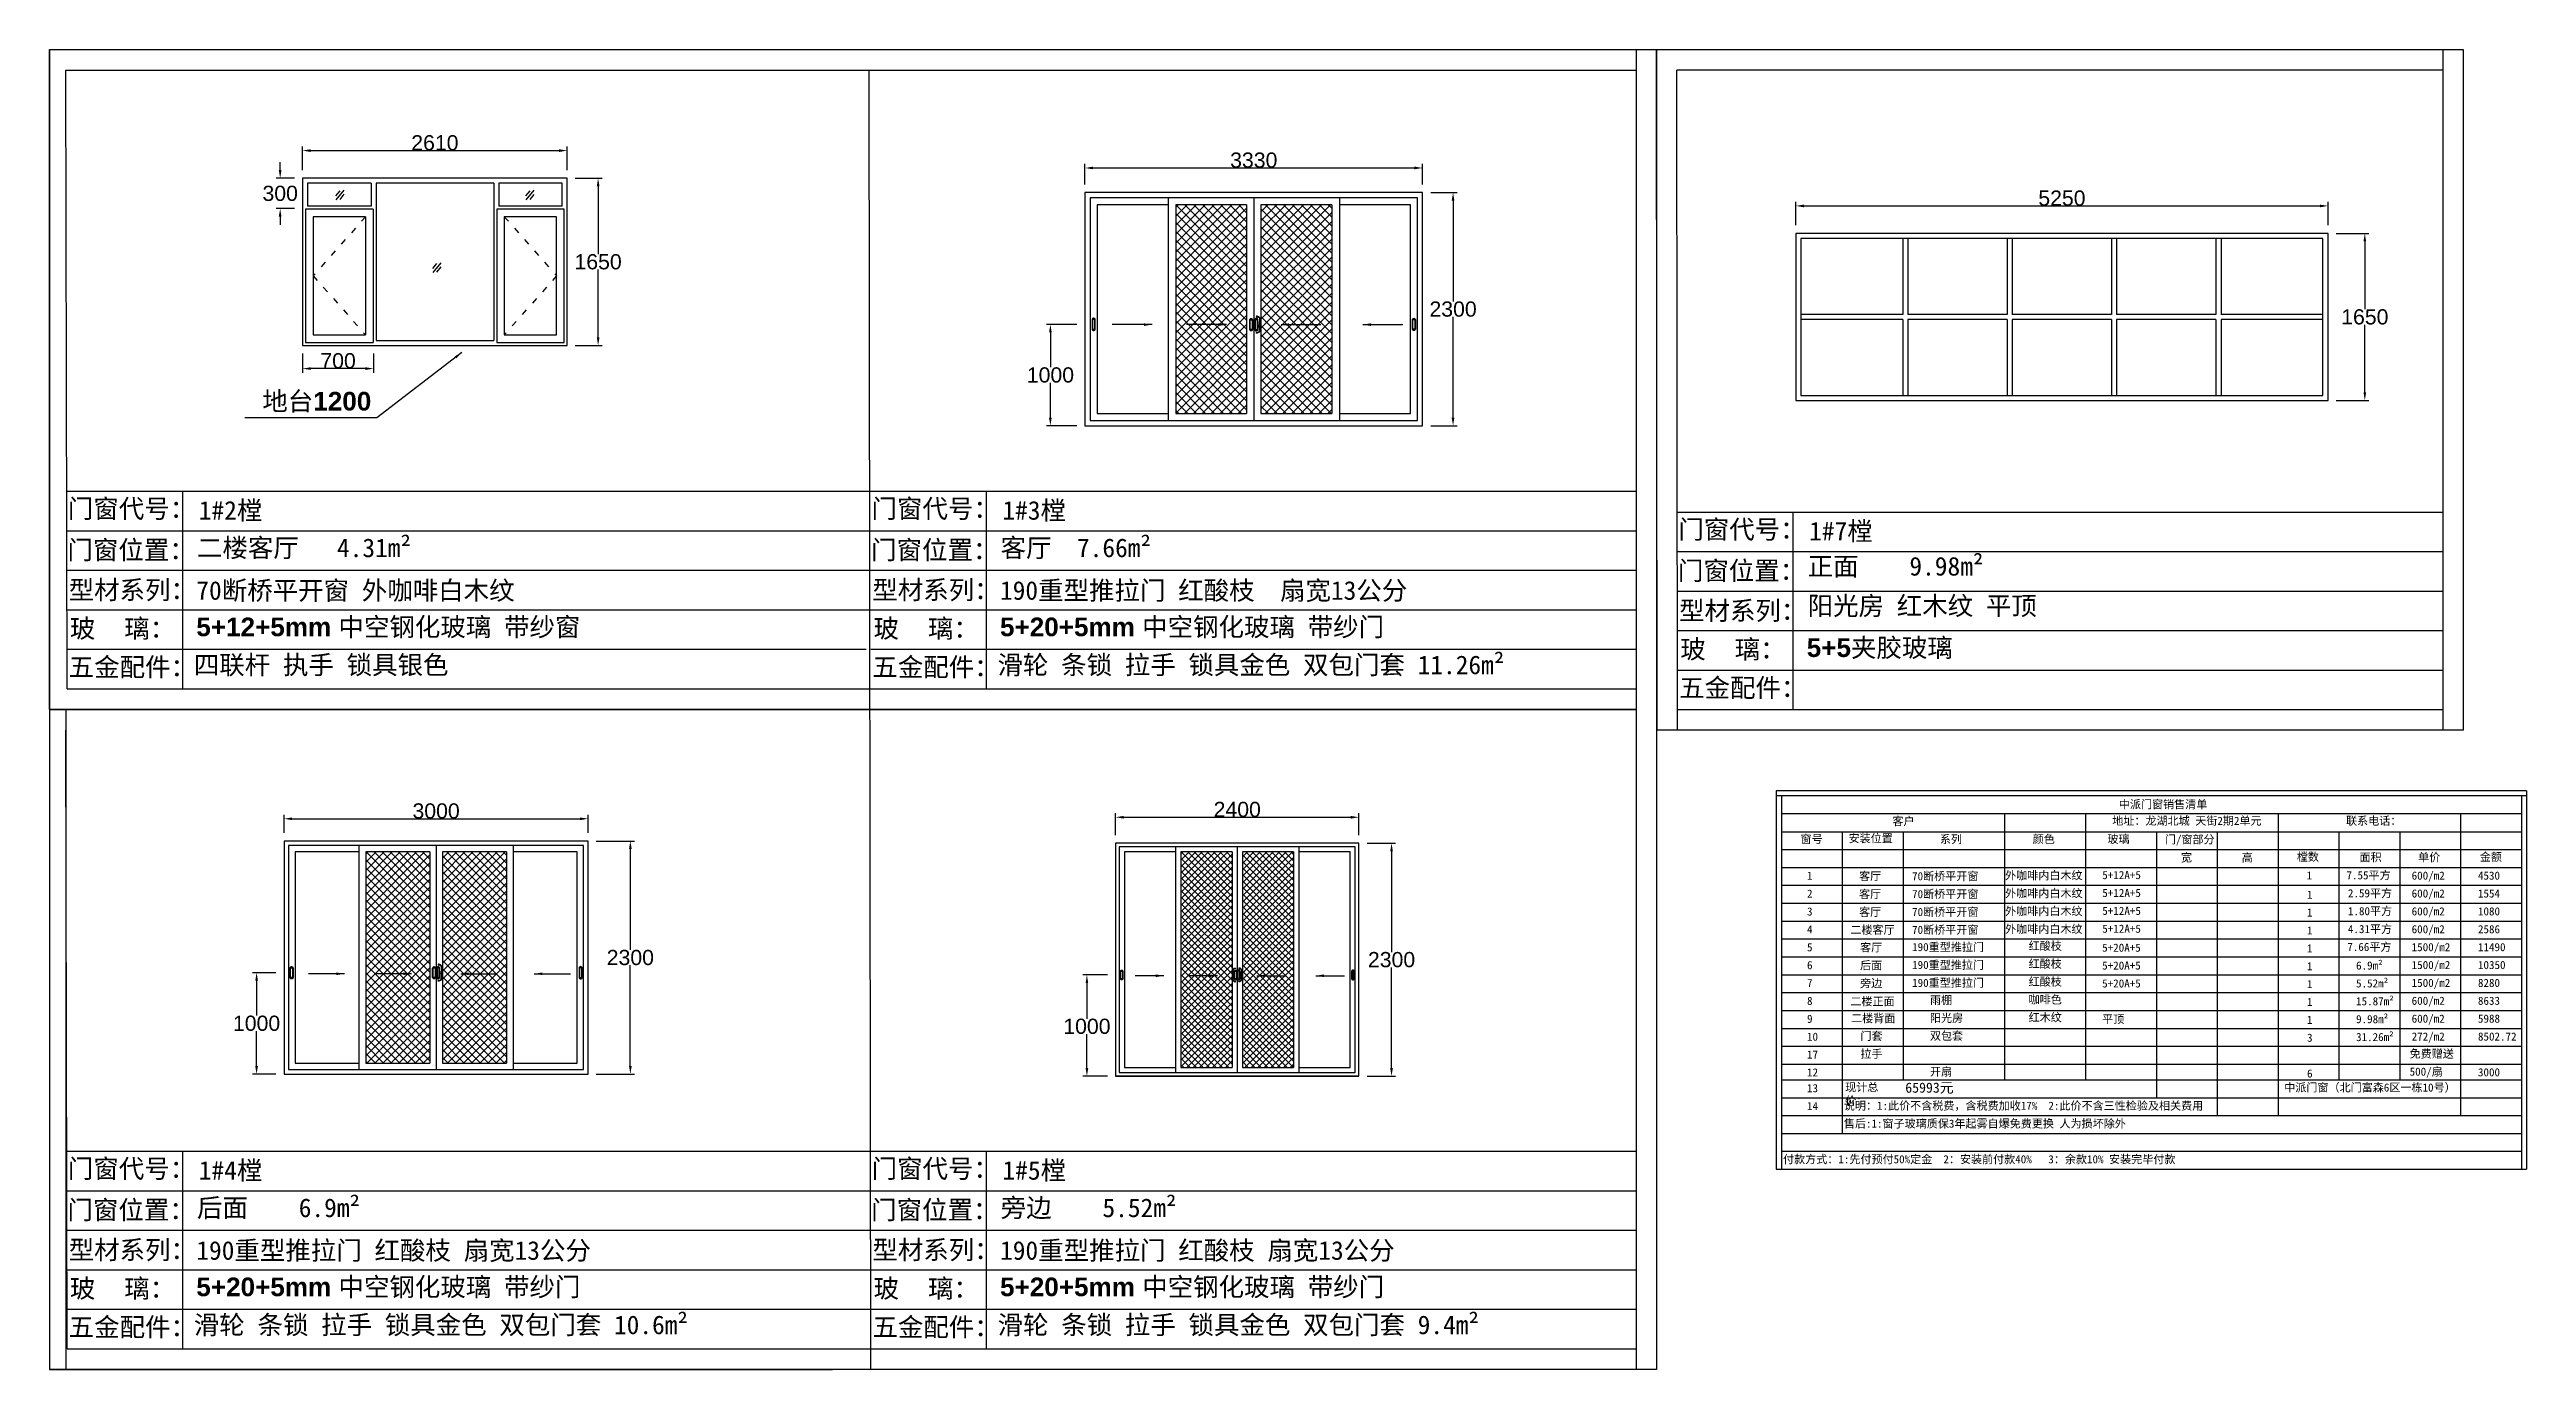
# Model space of a CAD drawing. Header units: inches. Extents: x -138455 to 599497, y -747149 to 13167.
# Drawn here: x 217122 to 241556, y -127110 to -114084 of the extents above; entities that cross this region are included whole.
import ezdxf

# ---------------------------------------------------------------- set-up
doc = ezdxf.new("R2010")
doc.units = ezdxf.units.IN
doc.header["$MEASUREMENT"] = 0
doc.header["$PDMODE"] = 35
doc.header["$PDSIZE"] = -3
doc.linetypes.add('ACAD_ISO03W100', pattern=[30, 12, -18])
doc.layers.add('0 @ 1', color=7, linetype='Continuous')
doc.styles.add('Annotative', font='arialbd.ttf')
doc.styles.get("Standard").update_dxf_attribs({"font": 'arial.ttf'})
doc.dimstyles.get("Standard").update_dxf_attribs({"dimtxt": 80, "dimasz": 70, "dimexe": 40, "dimexo": 80, "dimgap": 0, "dimtad": 1, "dimtih": 1, "dimtoh": 1, "dimdec": 0, "dimzin": 0, "dimdsep": 46, "dimtxsty": 'Standard', "dimcen": 0.09, "dimadec": 0, "dimazin": 0, "dimtfac": 1, "dimtdec": 0, "dimtofl": 0, "dimtmove": 0, "dimatfit": 3, "dimfxl": 0, "dimtolj": 1, "dimtzin": 0, "dimarcsym": 0})

msp = doc.modelspace()

# ---------------------------------------------------------------- texts
at = {"layer": '0 @ 1', "style": 'Annotative'}
for s, p in [('地台1200', (219220.8, -117646.5)), ('门窗代号：', (217302.6, -118706.3)), ('门窗代号：', (225230.3, -118706.3)), ('门窗代号：', (233188.5, -118911)), ('门窗位置：', (217298.6, -119114)), ('门窗位置：', (225226.3, -119114)), ('门窗位置：', (233184.6, -119318.6)), ('型材系列：', (217310.2, -119508.2)), ('型材系列：', (225237.9, -119508.2)), ('玻    璃：', (217322.1, -119888.8)), ('玻    璃：', (225249.8, -119888.8)), ('型材系列：', (233196.1, -119712.9)), ('玻    璃：', (233208.1, -120093.5)), ('五金配件：', (217310.5, -120269.8)), ('五金配件：', (225238.3, -120269.8)), ('五金配件：', (233196.5, -120474.5)), ('门窗代号：', (217302.6, -125219.3)), ('门窗代号：', (225231, -125219.3)), ('门窗位置：', (217298.6, -125627)), ('门窗位置：', (225227, -125627)), ('型材系列：', (217310.2, -126021.2)), ('型材系列：', (225238.6, -126021.2)), ('玻    璃：', (217322.1, -126401.8)), ('玻    璃：', (225250.5, -126401.8)), ('五金配件：', (217310.5, -126782.8)), ('五金配件：', (225239, -126782.8))]:
    msp.add_text(s, height=184.21, dxfattribs=at).set_placement(p)
at = {"layer": '0 @ 1', "attachment_point": 1, "style": 'Annotative'}
for s, width, insert, char_height in [('{\\fSimSun|b1|i0|c134|p2;1#2樘}', 4396.385, (218593.7, -118539.5), 184.214), ('{\\fSimSun|b1|i0|c134|p2;1#3樘}', 4396.385, (226521.4, -118539.5), 184.214), ('{\\fSimSun|b1|i0|c134|p2;1#7樘}', 4396.385, (234479.7, -118744.2), 184.214), ('{\\fSimSun|b1|i0|c134|p2;二楼客厅   4.31m²}', 4396.385, (218576.1, -118909.1), 184.214), ('{\\fSimSun|b1|i0|c134|p2;客厅  7.66m²}', 4396.385, (226503.8, -118909.1), 184.214), ('{\\fSimSun|b1|i0|c134|p2;正面    9.98m²}', 4396.385, (234464.6, -119090.8), 184.214), ('{\\fSimSun|b1|i0|c134|p2;70断桥平开窗 外咖啡白木纹}', 4973.847, (218569.7, -119329.9), 184.214), ('{\\fSimSun|b1|i0|c134|p2;190重型推拉门 红酸枝  扇宽13公分}', 4396.385, (226497.5, -119329.9), 184.214), ('{\\fSimSun|b1|i0|c134|p2;阳光房 红木纹 平顶}', 4396.385, (234464.6, -119481.4), 184.214), ('5+12+5mm {\\fSimSun|b1|i0|c134|p2;中空钢化玻璃 带纱窗}', 5972.399, (218569.7, -119689.5), 184.214), ('5+20+5mm {\\fSimSun|b1|i0|c134|p2;中空钢化玻璃 带纱门}', 5972.399, (226497.4, -119689.5), 184.214), ('5+5{\\fSimSun|b1|i0|c134|p2;夹胶玻璃}', 5972.399, (234455.7, -119894.2), 184.214), ('{\\fSimSun|b1|i0|c134|p2;四联杆 执手 锁具银色}', 4396.385, (218545.1, -120064.3), 184.214), ('{\\fSimSun|b1|i0|c134|p2;滑轮 条锁 拉手 锁具金色 双包门套 11.26m²}', 5435.714, (226472.8, -120064.3), 184.214), ('{\\fSimSun|b1|i0|c134|p2;客户}', 485.592, (235301.7, -121659.3), 80), ('{\\fSimSun|b1|i0|c134|p2;地址：龙湖北城 天街2期2单元}', 1564.514, (237470, -121655.1), 80), ('{\\fSimSun|b1|i0|c134|p2;中派门窗销售清单}', 1381.442, (237534.2, -121492.6), 80), ('{\\fSimSun|b1|i0|c134|p2;联系电话：}', 603.897, (239775.6, -121655.3), 80), ('{\\fSimSun|b1|i0|c134|p2;窗号}', 485.592, (234394.2, -121835.1), 80), ('{\\fSimSun|b1|i0|c134|p2;安装位置}', 485.592, (234868.1, -121827.9), 80), ('{\\fSimSun|b1|i0|c134|p2;系列}', 485.592, (235769, -121837.3), 80), ('{\\fSimSun|b1|i0|c134|p2;颜色}', 485.592, (236684.9, -121835.3), 80), ('{\\fSimSun|b1|i0|c134|p2;玻璃}', 485.592, (237422.3, -121835.3), 80), ('{\\fSimSun|b1|i0|c134|p2;门/窗部分}', 603.897, (237988.7, -121839.2), 80), ('{\\fSimSun|b1|i0|c134|p2;宽}', 603.897, (238147.1, -122018), 80), ('{\\fSimSun|b1|i0|c134|p2;高}', 603.897, (238747.1, -122018), 80), ('{\\fSimSun|b1|i0|c134|p2;樘数}', 603.897, (239290.4, -122011), 80), ('{\\fSimSun|b1|i0|c134|p2;面积}', 603.897, (239908.9, -122014.8), 80), ('{\\fSimSun|b1|i0|c134|p2;单价}', 603.897, (240486.7, -122014.8), 80), ('{\\fSimSun|b1|i0|c134|p2;金额}', 603.897, (241095.3, -122012), 80), ('{\\fSimSun|b1|i0|c134|p2;2}', 485.592, (234458.6, -122373.8), 80), ('{\\fSimSun|b1|i0|c134|p2;1}', 485.592, (234458.6, -122197.3), 80), ('{\\fSimSun|b1|i0|c134|p2;客厅}', 921.091, (234971.7, -122202), 80), ('{\\fSimSun|b1|i0|c134|p2;客厅}', 921.091, (234971.7, -122378.5), 80), ('{\\fSimSun|b1|i0|c134|p2;70断桥平开窗}', 921.091, (235494.9, -122202), 80), ('{\\fSimSun|b1|i0|c134|p2;70断桥平开窗}', 921.091, (235494.9, -122378.5), 80), ('{\\fSimSun|b1|i0|c134|p2;外咖啡内白木纹}', 840.838, (236412.7, -122194.2), 80), ('{\\fSimSun|b1|i0|c134|p2;外咖啡内白木纹}', 840.838, (236412.7, -122370.7), 80), ('{\\fSimSun|b1|i0|c134|p2;5+12A+5}', 753.781, (237371.2, -122190.7), 80), ('{\\fSimSun|b1|i0|c134|p2;5+12A+5}', 753.781, (237371.2, -122367.1), 80), ('{\\fSimSun|b1|i0|c134|p2;1}', 753.781, (239387.9, -122193.9), 80), ('{\\fSimSun|b1|i0|c134|p2;1}', 753.781, (239391.1, -122384), 80), ('{\\fSimSun|b1|i0|c134|p2;7.55平方}', 753.781, (239780.1, -122192.6), 80), ('{\\fSimSun|b1|i0|c134|p2;2.59平方}', 753.781, (239794.3, -122370.3), 80), ('{\\fSimSun|b1|i0|c134|p2;600/m2}', 753.781, (240423, -122195.9), 80), ('{\\fSimSun|b1|i0|c134|p2;600/m2}', 753.781, (240423, -122372.3), 80), ('{\\fSimSun|b1|i0|c134|p2;4530}', 753.781, (241076.9, -122195.9), 80), ('{\\fSimSun|b1|i0|c134|p2;1554}', 753.781, (241076.9, -122372.3), 80), ('{\\fSimSun|b1|i0|c134|p2;3}', 485.592, (234458.6, -122550.3), 80), ('{\\fSimSun|b1|i0|c134|p2;客厅}', 921.091, (234971.7, -122555), 80), ('{\\fSimSun|b1|i0|c134|p2;70断桥平开窗}', 921.091, (235494.9, -122555), 80), ('{\\fSimSun|b1|i0|c134|p2;外咖啡内白木纹}', 840.838, (236412.7, -122547.1), 80), ('{\\fSimSun|b1|i0|c134|p2;5+12A+5}', 753.781, (237371.2, -122543.6), 80), ('{\\fSimSun|b1|i0|c134|p2;1}', 753.781, (239391.1, -122560.5), 80), ('{\\fSimSun|b1|i0|c134|p2;1.80平方}', 753.781, (239794.3, -122546.8), 80), ('{\\fSimSun|b1|i0|c134|p2;600/m2}', 753.781, (240423, -122548.8), 80), ('{\\fSimSun|b1|i0|c134|p2;1080}', 753.781, (241076.9, -122548.8), 80), ('{\\fSimSun|b1|i0|c134|p2;4}', 485.592, (234458.6, -122726.8), 80), ('{\\fSimSun|b1|i0|c134|p2;二楼客厅}', 921.091, (234886.4, -122731.4), 80), ('{\\fSimSun|b1|i0|c134|p2;客厅}', 921.091, (234981.9, -122905.8), 80), ('{\\fSimSun|b1|i0|c134|p2;70断桥平开窗}', 921.091, (235494.9, -122731.4), 80), ('{\\fSimSun|b1|i0|c134|p2;190重型推拉门}', 753.781, (235495.2, -122901.3), 80), ('{\\fSimSun|b1|i0|c134|p2;外咖啡内白木纹}', 840.838, (236412.7, -122723.6), 80), ('{\\fSimSun|b1|i0|c134|p2;红酸枝}', 840.838, (236644.4, -122889.7), 80), ('{\\fSimSun|b1|i0|c134|p2;5+12A+5}', 753.781, (237371.2, -122720.1), 80), ('{\\fSimSun|b1|i0|c134|p2;1}', 753.781, (239391.1, -122736.9), 80), ('{\\fSimSun|b1|i0|c134|p2;7.66平方}', 753.781, (239787.9, -122899.7), 80), ('{\\fSimSun|b1|i0|c134|p2;4.31平方}', 753.781, (239794.3, -122723.3), 80), ('{\\fSimSun|b1|i0|c134|p2;600/m2}', 753.781, (240423, -122725.3), 80), ('{\\fSimSun|b1|i0|c134|p2;1500/m2}', 753.781, (240423, -122901.8), 80), ('{\\fSimSun|b1|i0|c134|p2;2586}', 753.781, (241076.9, -122725.3), 80), ('{\\fSimSun|b1|i0|c134|p2;5}', 485.592, (234458.6, -122903.2), 80), ('{\\fSimSun|b1|i0|c134|p2;6}', 485.592, (234458.6, -123079.7), 80), ('{\\fSimSun|b1|i0|c134|p2;后面}', 921.091, (234981.9, -123082.3), 80), ('{\\fSimSun|b1|i0|c134|p2;190重型推拉门}', 753.781, (235495.2, -123077.8), 80), ('{\\fSimSun|b1|i0|c134|p2;红酸枝}', 840.838, (236644.4, -123066.2), 80), ('{\\fSimSun|b1|i0|c134|p2;5+20A+5}', 753.781, (237369.9, -122907.1), 80), ('{\\fSimSun|b1|i0|c134|p2;5+20A+5}', 753.781, (237369.9, -123083.6), 80), ('{\\fSimSun|b1|i0|c134|p2;1}', 753.781, (239391.1, -122913.4), 80), ('{\\fSimSun|b1|i0|c134|p2;1}', 753.781, (239391.1, -123089.9), 80), ('{\\fSimSun|b1|i0|c134|p2;6.9m²}', 753.781, (239874.6, -123083.2), 80), ('{\\fSimSun|b1|i0|c134|p2;1500/m2}', 753.781, (240423, -123078.2), 80), ('{\\fSimSun|b1|i0|c134|p2;11490}', 753.781, (241076.9, -122901.8), 80), ('{\\fSimSun|b1|i0|c134|p2;10350}', 753.781, (241076.9, -123078.2), 80), ('{\\fSimSun|b1|i0|c134|p2;7}', 485.592, (234458.6, -123256.2), 80), ('{\\fSimSun|b1|i0|c134|p2;旁边}', 921.091, (234981.9, -123258.7), 80), ('{\\fSimSun|b1|i0|c134|p2;190重型推拉门}', 753.781, (235495.2, -123254.2), 80), ('{\\fSimSun|b1|i0|c134|p2;红酸枝}', 840.838, (236644.4, -123242.7), 80), ('{\\fSimSun|b1|i0|c134|p2;5+20A+5}', 753.781, (237369.9, -123260), 80), ('{\\fSimSun|b1|i0|c134|p2;1}', 753.781, (239391.1, -123266.3), 80), ('{\\fSimSun|b1|i0|c134|p2;5.52m²}', 753.781, (239874.6, -123259.7), 80), ('{\\fSimSun|b1|i0|c134|p2;1500/m2}', 753.781, (240423, -123254.7), 80), ('{\\fSimSun|b1|i0|c134|p2;8280}', 753.781, (241076.9, -123254.7), 80), ('{\\fSimSun|b1|i0|c134|p2;8}', 485.592, (234458.6, -123432.6), 80), ('{\\fSimSun|b1|i0|c134|p2;9}', 485.592, (234458.6, -123609.1), 80), ('{\\fSimSun|b1|i0|c134|p2;二楼正面}', 921.091, (234886.4, -123437.3), 80), ('{\\fSimSun|b1|i0|c134|p2;二楼背面}', 921.091, (234893.4, -123604.2), 80), ('{\\fSimSun|b1|i0|c134|p2;雨棚}', 753.781, (235671.3, -123424.6), 80), ('{\\fSimSun|b1|i0|c134|p2;阳光房}', 753.781, (235671.3, -123601.1), 80), ('{\\fSimSun|b1|i0|c134|p2;红木纹}', 840.838, (236644.4, -123595.6), 80), ('{\\fSimSun|b1|i0|c134|p2;咖啡色}', 840.838, (236644.4, -123419.1), 80), ('{\\fSimSun|b1|i0|c134|p2;平顶}', 753.781, (237369.9, -123613), 80), ('{\\fSimSun|b1|i0|c134|p2;1}', 753.781, (239391.1, -123442.8), 80), ('{\\fSimSun|b1|i0|c134|p2;1}', 753.781, (239391.1, -123619.3), 80), ('{\\fSimSun|b1|i0|c134|p2;9.98m²}', 753.781, (239874.6, -123612.6), 80), ('{\\fSimSun|b1|i0|c134|p2;15.87m²}', 753.781, (239874.6, -123436.1), 80), ('{\\fSimSun|b1|i0|c134|p2;600/m2}', 753.781, (240423, -123431.2), 80), ('{\\fSimSun|b1|i0|c134|p2;600/m2}', 753.781, (240423, -123607.6), 80), ('{\\fSimSun|b1|i0|c134|p2;5988}', 753.781, (241076.9, -123607.6), 80), ('{\\fSimSun|b1|i0|c134|p2;8633}', 753.781, (241076.9, -123431.2), 80), ('{\\fSimSun|b1|i0|c134|p2;10}', 485.592, (234458.6, -123785.6), 80), ('{\\fSimSun|b1|i0|c134|p2;门套}', 921.091, (234985.7, -123779), 80), ('{\\fSimSun|b1|i0|c134|p2;双包套}', 753.781, (235671.3, -123777.6), 80), ('{\\fSimSun|b1|i0|c134|p2;3}', 753.781, (239391.1, -123795.7), 80), ('{\\fSimSun|b1|i0|c134|p2;31.26m²}', 753.781, (239874.6, -123789.1), 80), ('{\\fSimSun|b1|i0|c134|p2;272/m2}', 753.781, (240423, -123784.1), 80), ('{\\fSimSun|b1|i0|c134|p2;8502.72}', 753.781, (241076.9, -123784.1), 80), ('{\\fSimSun|b1|i0|c134|p2;17}', 485.592, (234458.6, -123962), 80), ('{\\fSimSun|b1|i0|c134|p2;拉手}', 921.091, (234985.7, -123955.4), 80), ('{\\fSimSun|b1|i0|c134|p2;开扇}', 753.781, (235671.3, -124130.5), 80), ('{\\fSimSun|b1|i0|c134|p2;500/扇}', 753.781, (240403, -124130.5), 80), ('{\\fSimSun|b1|i0|c134|p2;免费赠送}', 753.781, (240403, -123954), 80), ('{\\fSimSun|b1|i0|c134|p2;12}', 485.592, (234458.6, -124138.5), 80), ('{\\fSimSun|b1|i0|c134|p2;13}', 485.592, (234458.6, -124293.8), 80), ('{\\fSimSun|b1|i0|c134|p2;现计总价：}', 485.592, (234835.2, -124285), 80), ('{\\fSimSun|b1|i0|c134|p2;65993元 }', 2644.65, (235427.9, -124278.4), 100), ('{\\fSimSun|b1|i0|c134|p2;中派门窗（北门富森6区一栋10号）}', 1756.126, (239166.3, -124287.4), 80), ('{\\fSimSun|b1|i0|c134|p2;6}', 753.781, (239391.1, -124148.7), 80), ('{\\fSimSun|b1|i0|c134|p2;3000}', 753.781, (241076.9, -124137), 80), ('{\\fSimSun|b1|i0|c134|p2;14}', 485.592, (234458.6, -124470.3), 80), ('{\\fSimSun|b1|i0|c134|p2;说明：1:此价不含税费，含税费加收17%  2:此价不含三性检验及相关费用}', 3920.385, (234821.8, -124466.8), 80), ('{\\fSimSun|b1|i0|c134|p2;售后:1:窗子玻璃质保3年起雾自爆免费更换 人为损坏除外  }', 6510.182, (234821.8, -124643.3), 80), ('{\\fSimSun|b1|i0|c134|p2;1#4樘}', 4396.385, (218593.7, -125052.5), 184.214), ('{\\fSimSun|b1|i0|c134|p2;1#5樘}', 4396.385, (226522.1, -125052.5), 184.214), ('{\\fSimSun|b1|i0|c134|p2;付款方式：1:先付预付50%定金  2：安装前付款40%   3：余款10% 安装完毕付款}', 6510.182, (234221.8, -124995.3), 80), ('{\\fSimSun|b1|i0|c134|p2;后面    6.9m²}', 4396.385, (218576.1, -125422.1), 184.214), ('{\\fSimSun|b1|i0|c134|p2;旁边    5.52m²}', 4396.385, (226504.5, -125422.1), 184.214), ('{\\fSimSun|b1|i0|c134|p2;190重型推拉门 红酸枝 扇宽13公分}', 4396.385, (218569.7, -125842.9), 184.214), ('{\\fSimSun|b1|i0|c134|p2;190重型推拉门 红酸枝 扇宽13公分}', 4396.385, (226498.2, -125842.9), 184.214), ('5+20+5mm {\\fSimSun|b1|i0|c134|p2;中空钢化玻璃 带纱门}', 5972.399, (218569.7, -126202.5), 184.214), ('5+20+5mm {\\fSimSun|b1|i0|c134|p2;中空钢化玻璃 带纱门}', 5972.399, (226498.1, -126202.5), 184.214), ('{\\fSimSun|b1|i0|c134|p2;滑轮 条锁 拉手 锁具金色 双包门套 10.6m²}', 5244.924, (218545.1, -126577.3), 184.214), ('{\\fSimSun|b1|i0|c134|p2;滑轮 条锁 拉手 锁具金色 双包门套 9.4m²}', 5198.992, (226473.5, -126577.3), 184.214)]:
    msp.add_mtext_dynamic_manual_height_columns(s, width=width, gutter_width=903.5, heights=[0], dxfattribs=dict(at, insert=insert, char_height=char_height))

# ---------------------------------------------------------------- blocks, each defined once
blk = doc.blocks.new('*D660')
at = {"color": 0, "lineweight": -2, "transparency": 16777216}
for p, q in [((219397, -115274), (219397, -115194)), ((219538, -115354), (219357, -115354)), ((219538, -115654), (219357, -115654)), ((219397, -115734), (219397, -115814))]:
    blk.add_line(p, q, dxfattribs=at)
at = {"color": 0, "transparency": 16777216}
for points in [[(219383, -115274), (219410, -115274), (219397, -115354)], [(219383, -115734), (219410, -115734), (219397, -115654)]]:
    blk.add_solid(points, dxfattribs=at)
at = {"layer": 'Defpoints', "color": 0, "transparency": 16777216}
for p in [(219397, -115354), (219618, -115354), (219618, -115654)]:
    blk.add_point(p, dxfattribs=at)
at = {"color": 0, "transparency": 16777216, "insert": (219397, -115504), "char_height": 150, "attachment_point": 5}
blk.add_mtext('\\A1;300', dxfattribs=at)
blk = doc.blocks.new('*D671')
at = {"color": 0, "lineweight": -2, "transparency": 16777216}
for p, q in [((219618, -117084), (219618, -117273)), ((220238, -117233), (219698, -117233)), ((220318, -117084), (220318, -117273))]:
    blk.add_line(p, q, dxfattribs=at)
at = {"color": 0, "transparency": 16777216}
for points in [[(219698, -117219), (219698, -117246), (219618, -117233)], [(220238, -117219), (220238, -117246), (220318, -117233)]]:
    blk.add_solid(points, dxfattribs=at)
at = {"layer": 'Defpoints', "color": 0, "transparency": 16777216}
for p in [(219618, -117004), (220318, -117004), (219618, -117233)]:
    blk.add_point(p, dxfattribs=at)
at = {"color": 0, "transparency": 16777216, "insert": (219968, -117156), "char_height": 150, "attachment_point": 5}
blk.add_mtext('\\A1;700', dxfattribs=at)
blk = doc.blocks.new('*D672')
at = {"color": 0, "lineweight": -2, "transparency": 16777216}
for p, q in [((219618, -115274), (219618, -115041)), ((219698, -115081), (222148, -115081)), ((222228, -115274), (222228, -115041))]:
    blk.add_line(p, q, dxfattribs=at)
at = {"color": 0, "transparency": 16777216}
for points in [[(219698, -115068), (219698, -115095), (219618, -115081)], [(222148, -115068), (222148, -115095), (222228, -115081)]]:
    blk.add_solid(points, dxfattribs=at)
at = {"layer": 'Defpoints', "color": 0, "transparency": 16777216}
for p in [(222228, -115081), (219618, -115354), (222228, -115354)]:
    blk.add_point(p, dxfattribs=at)
at = {"color": 0, "transparency": 16777216, "insert": (220923, -115005), "char_height": 150, "attachment_point": 5}
blk.add_mtext('\\A1;2610', dxfattribs=at)
blk = doc.blocks.new('*D673')
at = {"color": 0, "lineweight": -2, "transparency": 16777216}
for p, q in [((222308, -115354), (222573, -115354)), ((222533, -115434), (222533, -116103)), ((222533, -116924), (222533, -116256)), ((222308, -117004), (222573, -117004))]:
    blk.add_line(p, q, dxfattribs=at)
at = {"color": 0, "transparency": 16777216}
for points in [[(222520, -115434), (222547, -115434), (222533, -115354)], [(222520, -116924), (222547, -116924), (222533, -117004)]]:
    blk.add_solid(points, dxfattribs=at)
at = {"layer": 'Defpoints', "color": 0, "transparency": 16777216}
for p in [(222228, -115354), (222228, -117004), (222533, -117004)]:
    blk.add_point(p, dxfattribs=at)
at = {"color": 0, "transparency": 16777216, "insert": (222533, -116179), "char_height": 150, "attachment_point": 5}
blk.add_mtext('\\A1;1650', dxfattribs=at)
blk = doc.blocks.new('123as')
at = {"color": 0}
for p, q in [((90189, 51387), (90252, 51462)), ((90194, 51330), (90312, 51470)), ((90251, 51335), (90314, 51410))]:
    blk.add_line(p, q, dxfattribs=at)
blk = doc.blocks.new('*D649')
at = {"color": 0, "lineweight": -2, "transparency": 16777216}
for p, q in [((230746, -115496), (231007, -115496)), ((230967, -115576), (230967, -116569)), ((230967, -117716), (230967, -116723)), ((230746, -117796), (231007, -117796))]:
    blk.add_line(p, q, dxfattribs=at)
at = {"color": 0, "transparency": 16777216}
for points in [[(230953, -115576), (230980, -115576), (230967, -115496)], [(230953, -117716), (230980, -117716), (230967, -117796)]]:
    blk.add_solid(points, dxfattribs=at)
at = {"layer": 'Defpoints', "color": 0, "transparency": 16777216}
for p in [(230666, -115496), (230666, -117796), (230967, -117796)]:
    blk.add_point(p, dxfattribs=at)
at = {"color": 0, "transparency": 16777216, "insert": (230967, -116646), "char_height": 150, "attachment_point": 5}
blk.add_mtext('\\A1;2300', dxfattribs=at)
blk = doc.blocks.new('*D650')
at = {"color": 0, "lineweight": -2, "transparency": 16777216}
for p, q in [((227336, -115416), (227336, -115213)), ((227416, -115253), (230586, -115253)), ((230666, -115416), (230666, -115213))]:
    blk.add_line(p, q, dxfattribs=at)
at = {"color": 0, "transparency": 16777216}
for points in [[(227416, -115239), (227416, -115266), (227336, -115253)], [(230586, -115239), (230586, -115266), (230666, -115253)]]:
    blk.add_solid(points, dxfattribs=at)
at = {"layer": 'Defpoints', "color": 0, "transparency": 16777216}
for p in [(230666, -115253), (227336, -115496), (230666, -115496)]:
    blk.add_point(p, dxfattribs=at)
at = {"color": 0, "transparency": 16777216, "insert": (229001, -115176), "char_height": 150, "attachment_point": 5}
blk.add_mtext('\\A1;3330', dxfattribs=at)
blk = doc.blocks.new('*D651')
at = {"color": 0, "lineweight": -2, "transparency": 16777216}
for p, q in [((227256, -116796), (226955, -116796)), ((226995, -116876), (226995, -117220)), ((226995, -117716), (226995, -117373)), ((227256, -117796), (226955, -117796))]:
    blk.add_line(p, q, dxfattribs=at)
at = {"color": 0, "transparency": 16777216}
for points in [[(226981, -116876), (227008, -116876), (226995, -116796)], [(226981, -117716), (227008, -117716), (226995, -117796)]]:
    blk.add_solid(points, dxfattribs=at)
at = {"layer": 'Defpoints', "color": 0, "transparency": 16777216}
for p in [(227336, -116796), (226995, -117796), (227336, -117796)]:
    blk.add_point(p, dxfattribs=at)
at = {"color": 0, "transparency": 16777216, "insert": (226995, -117296), "char_height": 150, "attachment_point": 5}
blk.add_mtext('\\A1;1000', dxfattribs=at)
blk = doc.blocks.new('*D661')
at = {"color": 0, "lineweight": -2, "transparency": 16777216}
for p, q in [((219435, -121815), (219435, -121635)), ((219515, -121675), (222355, -121675)), ((222435, -121815), (222435, -121635))]:
    blk.add_line(p, q, dxfattribs=at)
at = {"color": 0, "transparency": 16777216}
for points in [[(219515, -121662), (219515, -121689), (219435, -121675)], [(222355, -121662), (222355, -121689), (222435, -121675)]]:
    blk.add_solid(points, dxfattribs=at)
at = {"layer": 'Defpoints', "color": 0, "transparency": 16777216}
for p in [(222435, -121675), (219435, -121895), (222435, -121895)]:
    blk.add_point(p, dxfattribs=at)
at = {"color": 0, "transparency": 16777216, "insert": (220935, -121599), "char_height": 150, "attachment_point": 5}
blk.add_mtext('\\A1;3000', dxfattribs=at)
blk = doc.blocks.new('*D674')
at = {"color": 0, "lineweight": -2, "transparency": 16777216}
for p, q in [((222515, -121895), (222891, -121895)), ((222851, -121975), (222851, -122968)), ((222851, -124115), (222851, -123121)), ((222515, -124195), (222891, -124195))]:
    blk.add_line(p, q, dxfattribs=at)
at = {"color": 0, "transparency": 16777216}
for points in [[(222838, -121975), (222865, -121975), (222851, -121895)], [(222838, -124115), (222865, -124115), (222851, -124195)]]:
    blk.add_solid(points, dxfattribs=at)
at = {"layer": 'Defpoints', "color": 0, "transparency": 16777216}
for p in [(222435, -121895), (222435, -124195), (222851, -124195)]:
    blk.add_point(p, dxfattribs=at)
at = {"color": 0, "transparency": 16777216, "insert": (222851, -123045), "char_height": 150, "attachment_point": 5}
blk.add_mtext('\\A1;2300', dxfattribs=at)
blk = doc.blocks.new('123hhh')
for centre, radius, start, end in [((280724, -83285), 15, 176.7622, 183.2378), ((280706, -83231), 10, 16.4502, 30.1514), ((280706, -83339), 10, 329.8486, 343.5498)]:
    blk.add_arc(centre, radius, start, end)
for points, knots in [([(280692, -83211), (280689, -83211), (280685, -83210), (280685, -83215), (280690, -83217), (280696, -83217), (280704, -83219), (280711, -83226), (280713, -83239), (280712, -83254), (280711, -83268), (280709, -83277), (280709, -83282), (280709, -83284)], [0, 0, 0, 0, 6.082763, 8.582763, 11.318747, 19.461781, 26.725965, 36.438119, 46.233865, 64.642794, 80.276332, 88.205882, 94.390611, 94.390611, 94.390611, 94.390611]), ([(280692, -83359), (280689, -83359), (280685, -83360), (280685, -83355), (280690, -83353), (280696, -83353), (280704, -83351), (280711, -83344), (280713, -83331), (280712, -83316), (280711, -83302), (280709, -83293), (280709, -83288), (280709, -83286)], [0, 0, 0, 0, 6.082763, 8.582763, 11.318747, 19.461781, 26.725965, 36.438119, 46.233865, 64.642794, 80.276332, 88.205882, 94.390611, 94.390611, 94.390611, 94.390611]), ([(280715, -83226), (280712, -83222), (280707, -83214), (280697, -83212), (280692, -83211)], [0.93741, 0.93741, 0.93741, 0.93741, 13.606526, 29.417915, 29.417915, 29.417915, 29.417915]), ([(280715, -83344), (280712, -83348), (280707, -83356), (280697, -83358), (280692, -83359)], [0.93741, 0.93741, 0.93741, 0.93741, 13.606526, 29.417915, 29.417915, 29.417915, 29.417915]), ([(280716, -83229), (280716, -83230), (280717, -83234), (280717, -83249), (280717, -83266), (280717, -83280), (280717, -83285)], [1.197256, 1.197256, 1.197256, 1.197256, 5.358743, 14.155697, 44.084834, 57.684594, 57.684594, 57.684594, 57.684594]), ([(280716, -83341), (280716, -83340), (280717, -83336), (280717, -83321), (280717, -83304), (280717, -83290), (280717, -83285)], [1.197256, 1.197256, 1.197256, 1.197256, 5.358743, 14.155697, 44.084834, 57.684594, 57.684594, 57.684594, 57.684594])]:
    blk.add_open_spline(points, degree=3, knots=knots)
blk = doc.blocks.new('*D662')
at = {"color": 0, "lineweight": -2, "transparency": 16777216}
for p, q in [((219355, -123194), (219124, -123194)), ((219164, -123274), (219164, -123618)), ((219164, -124115), (219164, -123771)), ((219355, -124195), (219124, -124195))]:
    blk.add_line(p, q, dxfattribs=at)
at = {"color": 0, "transparency": 16777216}
for points in [[(219151, -123274), (219178, -123274), (219164, -123194)], [(219151, -124115), (219178, -124115), (219164, -124195)]]:
    blk.add_solid(points, dxfattribs=at)
at = {"layer": 'Defpoints', "color": 0, "transparency": 16777216}
for p in [(219435, -123194), (219164, -124195), (219435, -124195)]:
    blk.add_point(p, dxfattribs=at)
at = {"color": 0, "transparency": 16777216, "insert": (219164, -123694), "char_height": 150, "attachment_point": 5}
blk.add_mtext('\\A1;1000', dxfattribs=at)
blk = doc.blocks.new('*D675')
at = {"color": 0, "lineweight": -2, "transparency": 16777216}
for p, q in [((230118, -121916), (230400, -121916)), ((230360, -121996), (230360, -122990)), ((230360, -124136), (230360, -123143)), ((230118, -124216), (230400, -124216))]:
    blk.add_line(p, q, dxfattribs=at)
at = {"color": 0, "transparency": 16777216}
for points in [[(230347, -121996), (230373, -121996), (230360, -121916)], [(230347, -124136), (230373, -124136), (230360, -124216)]]:
    blk.add_solid(points, dxfattribs=at)
at = {"layer": 'Defpoints', "color": 0, "transparency": 16777216}
for p in [(230038, -121916), (230038, -124216), (230360, -124216)]:
    blk.add_point(p, dxfattribs=at)
at = {"color": 0, "transparency": 16777216, "insert": (230360, -123066), "char_height": 150, "attachment_point": 5}
blk.add_mtext('\\A1;2300', dxfattribs=at)
blk = doc.blocks.new('*D676')
at = {"color": 0, "lineweight": -2, "transparency": 16777216}
for p, q in [((227638, -121836), (227638, -121620)), ((227718, -121660), (229958, -121660)), ((230038, -121836), (230038, -121620))]:
    blk.add_line(p, q, dxfattribs=at)
at = {"color": 0, "transparency": 16777216}
for points in [[(227718, -121647), (227718, -121674), (227638, -121660)], [(229958, -121647), (229958, -121674), (230038, -121660)]]:
    blk.add_solid(points, dxfattribs=at)
at = {"layer": 'Defpoints', "color": 0, "transparency": 16777216}
for p in [(230038, -121660), (227638, -121916), (230038, -121916)]:
    blk.add_point(p, dxfattribs=at)
at = {"color": 0, "transparency": 16777216, "insert": (228838, -121584), "char_height": 150, "attachment_point": 5}
blk.add_mtext('\\A1;2400', dxfattribs=at)
blk = doc.blocks.new('*D677')
at = {"color": 0, "lineweight": -2, "transparency": 16777216}
for p, q in [((227558, -123216), (227315, -123216)), ((227355, -123296), (227355, -123648)), ((227355, -124136), (227355, -123801)), ((227558, -124216), (227315, -124216))]:
    blk.add_line(p, q, dxfattribs=at)
at = {"color": 0, "transparency": 16777216}
for points in [[(227342, -123296), (227368, -123296), (227355, -123216)], [(227342, -124136), (227368, -124136), (227355, -124216)]]:
    blk.add_solid(points, dxfattribs=at)
at = {"layer": 'Defpoints', "color": 0, "transparency": 16777216}
for p in [(227638, -123216), (227355, -124216), (227638, -124216)]:
    blk.add_point(p, dxfattribs=at)
at = {"color": 0, "transparency": 16777216, "insert": (227355, -123724), "char_height": 150, "attachment_point": 5}
blk.add_mtext('\\A1;1000', dxfattribs=at)
blk = doc.blocks.new('*D665')
at = {"color": 0, "lineweight": -2, "transparency": 16777216}
for p, q in [((234348, -115818), (234348, -115587)), ((234428, -115627), (239518, -115627)), ((239598, -115818), (239598, -115587))]:
    blk.add_line(p, q, dxfattribs=at)
at = {"color": 0, "transparency": 16777216}
for points in [[(234428, -115614), (234428, -115641), (234348, -115627)], [(239518, -115614), (239518, -115641), (239598, -115627)]]:
    blk.add_solid(points, dxfattribs=at)
at = {"layer": 'Defpoints', "color": 0, "transparency": 16777216}
for p in [(239598, -115627), (234348, -115898), (239598, -115898)]:
    blk.add_point(p, dxfattribs=at)
at = {"color": 0, "transparency": 16777216, "insert": (236973, -115551), "char_height": 150, "attachment_point": 5}
blk.add_mtext('\\A1;5250', dxfattribs=at)
blk = doc.blocks.new('*D666')
at = {"color": 0, "lineweight": -2, "transparency": 16777216}
for p, q in [((239678, -115898), (240001, -115898)), ((239961, -115978), (239961, -116647)), ((239961, -117468), (239961, -116800)), ((239678, -117548), (240001, -117548))]:
    blk.add_line(p, q, dxfattribs=at)
at = {"color": 0, "transparency": 16777216}
for points in [[(239948, -115978), (239974, -115978), (239961, -115898)], [(239948, -117468), (239974, -117468), (239961, -117548)]]:
    blk.add_solid(points, dxfattribs=at)
at = {"layer": 'Defpoints', "color": 0, "transparency": 16777216}
for p in [(239598, -115898), (239961, -115898), (239598, -117548)]:
    blk.add_point(p, dxfattribs=at)
at = {"color": 0, "transparency": 16777216, "insert": (239961, -116723), "char_height": 150, "width": 387.88, "attachment_point": 5}
blk.add_mtext('\\A1;1650', dxfattribs=at)

# ---------------------------------------------------------------- dimensions: what is measured, and where the dimension line sits
for base, p1, p2, picture, middle in [((222228, -115081.2), (219618, -115354.2), (222228, -115354.2), '*D672', (220923, -115004.6)), ((230665.6, -115252.7), (227335.6, -115496.1), (230665.6, -115496.1), '*D650', (229000.6, -115176)), ((239597.9, -115627.2), (234347.9, -115898.2), (239597.9, -115898.2), '*D665', (236972.9, -115550.6)), ((219618, -117232.6), (220318, -117004.2), (219618, -117004.2), '*D671', (219968, -117156)), ((222435.1, -121675.2), (219435.1, -121894.5), (222435.1, -121894.5), '*D661', (220935.1, -121598.6)), ((230037.9, -121660.4), (227637.9, -121916.2), (230037.9, -121916.2), '*D676', (228837.9, -121583.8))]:
    dim = msp.add_linear_dim(base=base, p1=p1, p2=p2, dimstyle='Standard', override={"dimtxt": 150, "dimasz": 80})
    dim.commit()
    dim.dimension.update_dxf_attribs({"geometry": picture, "text_midpoint": middle})
for base, p1, p2, picture, middle in [((219396.5, -115354.2), (219618, -115654.2), (219618, -115354.2), '*D660', (219396.5, -115504.2)), ((226994.7, -117796.1), (227335.6, -116796.1), (227335.6, -117796.1), '*D651', (226994.7, -117296.1)), ((219164.4, -124194.5), (219435.1, -123194.3), (219435.1, -124194.5), '*D662', (219164.4, -123694.4)), ((227355, -124216.2), (227637.9, -123216.2), (227637.9, -124216.2), '*D677', (227355, -123724.4))]:
    dim = msp.add_linear_dim(base=base, p1=p1, p2=p2, angle=90, dimstyle='Standard', override={"dimtxt": 150, "dimasz": 80})
    dim.commit()
    dim.dimension.update_dxf_attribs({"geometry": picture, "text_midpoint": middle, "dimtype": 160})
for base, p1, p2, picture, middle in [((222533.4, -117004.2), (222228, -115354.2), (222228, -117004.2), '*D673', (222533.4, -116179.2)), ((230966.7, -117796.1), (230665.6, -115496.1), (230665.6, -117796.1), '*D649', (230966.7, -116646.1)), ((222851.2, -124194.5), (222435.1, -121894.5), (222435.1, -124194.5), '*D674', (222851.2, -123044.5)), ((230359.9, -124216.2), (230037.9, -121916.2), (230037.9, -124216.2), '*D675', (230359.9, -123066.2))]:
    dim = msp.add_linear_dim(base=base, p1=p1, p2=p2, angle=90, dimstyle='Standard', override={"dimtxt": 150, "dimasz": 80})
    dim.commit()
    dim.dimension.update_dxf_attribs({"geometry": picture, "text_midpoint": middle})
dim = msp.add_linear_dim(base=(239960.9, -115898.2), p1=(239597.9, -117548.2), p2=(239597.9, -115898.2), angle=90, text='1650', dimstyle='Standard', override={"dimtxt": 150, "dimasz": 80})
dim.commit()
dim.dimension.update_dxf_attribs({"geometry": '*D666', "text_midpoint": (239960.9, -116723.2)})

# ---------------------------------------------------------------- hatches: boundary and pattern name
h = msp.add_hatch()
h.set_pattern_fill('ANSI37', color=256, scale=500)
h.set_pattern_definition([(45, (-24767.19, -15350.347), (-44.194174, 44.194174), []), (135, (-24767.19, -15350.347), (-44.194174, -44.194174), [])])
h.paths.add_polyline_path([(228930.6, -115616.1), (228230.6, -115616.1), (228230.6, -117676.1), (228930.6, -117676.1)])
h.paths.add_polyline_path([(229770.6, -115616.1), (229070.6, -115616.1), (229070.6, -117676.1), (229770.6, -117676.1)])
h = msp.add_hatch()
h.set_pattern_fill('ANSI37', color=256, scale=450.45045)
h.set_pattern_definition([(45, (-7684.54, -31673.106), (-39.814571, 39.814571), []), (135, (-7684.54, -31673.106), (-39.814571, -39.814571), [])])
h.paths.add_polyline_path([(220872.1, -122002.6), (220241.4, -122002.6), (220241.4, -124086.4), (220872.1, -124086.4)])
h.paths.add_polyline_path([(221628.8, -122002.6), (220998.2, -122002.6), (220998.2, -124086.4), (221628.8, -124086.4)])
h = msp.add_hatch()
h.set_pattern_fill('ANSI37', color=256, scale=360.36036)
h.set_pattern_definition([(45, (45942.21, -49739.032), (-31.851657, 31.851657), []), (135, (45942.21, -49739.032), (-31.851657, -31.851657), [])])
h.paths.add_polyline_path([(228787.5, -122002.7), (228283, -122002.7), (228283, -124129.7), (228787.5, -124129.7)])
h.paths.add_polyline_path([(229392.9, -122002.7), (228888.4, -122002.7), (228888.4, -124129.7), (229392.9, -124129.7)])

# ---------------------------------------------------------------- linework, layer by layer
for p, q in [((217121.8, -114083.8), (217121.8, -120596.8)), ((217121.8, -114083.8), (217121.8, -120392.1)), ((232773.4, -114083.8), (232773.4, -127109.8)), ((232973.4, -114083.8), (240930.9, -114083.8)), ((232981.4, -120801.5), (232973.4, -114083.8)), ((240730.9, -114083.8), (240730.9, -120801.5)), ((240930.9, -114083.8), (240930.9, -120801.5)), ((217296.2, -120392.1), (217280.9, -114287.6)), ((217280.9, -114287.6), (232773.4, -114287.6)), ((225223.9, -127109.8), (225208.6, -114287.6)), ((233181.4, -120801.5), (233173.6, -114288.5)), ((222228, -115354.2), (219618, -115354.2)), ((219618, -115354.2), (219618, -117004.2)), ((220293, -115404.2), (219668, -115404.2)), ((219668, -115404.2), (219668, -115629.2)), ((220293, -115404.2), (220293, -115629.2)), ((220343, -115404.2), (220343, -116954.2)), ((221503, -115404.2), (220343, -115404.2)), ((221503, -115404.2), (221503, -116954.2)), ((222178, -115404.2), (221553, -115404.2)), ((221553, -115404.2), (221553, -115629.2)), ((222178, -115629.2), (222178, -115404.2)), ((222228, -117004.2), (222228, -115354.2)), ((230665.6, -115496.1), (227335.6, -115496.1)), ((227335.6, -115496.1), (227335.6, -117796.1)), ((230615.6, -115546.1), (227385.6, -115546.1)), ((227385.6, -115546.1), (227385.6, -117746.1)), ((228155.6, -115546.1), (228155.6, -117746.1)), ((229000.6, -115546.1), (229000.6, -117746.1)), ((229845.6, -115546.1), (229845.6, -117746.1)), ((230615.6, -117746.1), (230615.6, -115546.1)), ((230665.6, -117796.1), (230665.6, -115496.1)), ((220313, -115659.2), (219648, -115659.2)), ((219648, -115659.2), (219648, -116974.2)), ((220293, -115629.2), (219668, -115629.2)), ((220238, -115734.2), (219723, -115734.2)), ((219723, -115734.2), (219723, -116899.2)), ((220238, -115734.2), (220238, -116899.2)), ((220313, -115659.2), (220313, -116974.2)), ((222198, -115659.2), (221533, -115659.2)), ((221533, -115659.2), (221533, -116974.2)), ((222178, -115629.2), (221553, -115629.2)), ((222123, -115734.2), (221608, -115734.2)), ((221608, -115734.2), (221608, -116899.2)), ((222123, -116899.2), (222123, -115734.2)), ((222198, -116974.2), (222198, -115659.2)), ((228155.6, -115616.1), (227455.6, -115616.1)), ((227455.6, -115616.1), (227455.6, -117676.1)), ((228930.6, -115616.1), (228230.6, -115616.1)), ((228230.6, -115616.1), (228230.6, -117676.1)), ((228930.6, -115616.1), (228930.6, -117676.1)), ((229770.6, -115616.1), (229070.6, -115616.1)), ((229070.6, -115616.1), (229070.6, -117676.1)), ((229770.6, -115616.1), (229770.6, -117676.1)), ((230545.6, -115616.1), (229845.6, -115616.1)), ((230545.6, -117676.1), (230545.6, -115616.1)), ((239547.9, -115948.2), (234397.9, -115948.2)), ((234397.9, -115948.2), (234397.9, -117498.2)), ((235402.9, -115948.2), (235402.9, -116698.2)), ((235452.9, -115948.2), (235452.9, -116698.2)), ((236432.9, -115948.2), (236432.9, -116698.2)), ((236482.9, -115948.2), (236482.9, -116698.2)), ((237462.9, -115948.2), (237462.9, -116698.2)), ((237512.9, -115948.2), (237512.9, -116698.2)), ((238492.9, -115948.2), (238492.9, -116698.2)), ((238542.9, -115948.2), (238542.9, -116698.2)), ((239547.9, -117498.2), (239547.9, -115948.2)), ((235402.9, -116698.2), (234397.9, -116698.2)), ((235402.9, -116748.2), (234397.9, -116748.2)), ((235402.9, -116748.2), (235402.9, -117498.2)), ((236432.9, -116698.2), (235452.9, -116698.2)), ((236432.9, -116748.2), (235452.9, -116748.2)), ((235452.9, -116748.2), (235452.9, -117498.2)), ((236432.9, -116748.2), (236432.9, -117498.2)), ((237462.9, -116698.2), (236482.9, -116698.2)), ((237462.9, -116748.2), (236482.9, -116748.2)), ((236482.9, -116748.2), (236482.9, -117498.2)), ((237462.9, -116748.2), (237462.9, -117498.2)), ((238492.9, -116698.2), (237512.9, -116698.2)), ((238492.9, -116748.2), (237512.9, -116748.2)), ((237512.9, -116748.2), (237512.9, -117498.2)), ((238492.9, -116748.2), (238492.9, -117498.2)), ((239547.9, -116698.2), (238542.9, -116698.2)), ((239547.9, -116748.2), (238542.9, -116748.2)), ((238542.9, -116748.2), (238542.9, -117498.2)), ((219618, -117004.2), (222228, -117004.2)), ((219648, -116974.2), (220313, -116974.2)), ((219723, -116899.2), (220238, -116899.2)), ((220343, -116954.2), (221503, -116954.2)), ((221533, -116974.2), (222198, -116974.2)), ((221608, -116899.2), (222123, -116899.2)), ((234397.9, -117498.2), (239547.9, -117498.2)), ((227385.6, -117746.1), (230615.6, -117746.1)), ((227455.6, -117676.1), (228155.6, -117676.1)), ((228230.6, -117676.1), (228930.6, -117676.1)), ((229070.6, -117676.1), (229770.6, -117676.1)), ((229845.6, -117676.1), (230545.6, -117676.1)), ((227335.6, -117796.1), (230665.6, -117796.1)), ((217295.5, -118443.7), (225219, -118443.7)), ((218432.5, -118443.7), (218432.5, -120392.1)), ((225223.2, -118443.7), (232773.4, -118443.7)), ((226360.2, -118443.7), (226360.2, -120392.1)), ((233181.4, -118648.4), (240731.7, -118648.4)), ((234318.4, -118648.4), (234318.4, -120596.8)), ((217295.5, -118833.4), (225220, -118833.4)), ((225223.2, -118833.4), (232773.4, -118833.4)), ((217295.5, -119223.1), (225221, -119223.1)), ((225223.2, -119223.1), (232773.4, -119223.1)), ((233181.4, -119038.1), (240731.7, -119038.1)), ((233181.4, -119427.7), (240731.7, -119427.7)), ((217295.5, -119612.7), (225221.9, -119612.7)), ((225223.2, -119612.7), (232773.4, -119612.7)), ((233181.4, -119817.4), (240731.7, -119817.4)), ((217295.5, -120002.4), (225178.8, -120002.4)), ((225223.2, -120002.4), (232773.4, -120002.4)), ((233181.4, -120207.1), (240731.7, -120207.1)), ((217296.2, -120392.1), (225223.9, -120392.1)), ((225223.9, -120392.1), (232773.4, -120392.1)), ((217121.8, -120596.8), (225049.5, -120596.8)), ((224845.7, -120596.8), (217121.8, -120596.8)), ((217121.8, -120596.8), (217121.8, -127109.8)), ((217280.9, -120596.8), (217280.9, -127109.8)), ((225049.5, -120596.8), (232773.4, -120596.8)), ((233182.1, -120596.8), (240731.7, -120596.8)), ((217296.2, -126905.1), (217280.9, -120800.6)), ((240930.9, -120801.5), (232981.4, -120801.5)), ((234155.5, -121400), (234155.5, -125132.8)), ((241555.5, -121400), (234155.5, -121400)), ((241555.5, -121400), (241555.5, -125132.8)), ((241555.5, -121450), (234155.5, -121450)), ((234205.5, -121450), (234205.5, -125132.8)), ((241505.5, -121626), (234205.5, -121626)), ((236405.5, -121626), (236405.5, -123390.7)), ((237205.5, -121626), (237205.5, -123920.1)), ((239105.5, -121626), (239105.5, -124604.8)), ((240905.5, -121626), (240905.5, -123390.7)), ((241505.5, -121450), (241505.5, -125132.8)), ((222435.1, -121894.5), (219435.1, -121894.5)), ((219435.1, -121894.5), (219435.1, -124194.5)), ((222435.1, -124194.5), (222435.1, -121894.5)), ((230037.9, -121916.2), (227637.9, -121916.2)), ((227637.9, -121916.2), (227637.9, -124216.2)), ((230037.9, -124216.2), (230037.9, -121916.2)), ((234205.5, -121802.5), (241505.5, -121802.5)), ((234805.5, -121802.5), (234805.5, -123390.7)), ((235405.5, -121802.5), (235405.5, -123390.7)), ((237905.5, -121802.5), (237905.5, -123920.1)), ((238505.5, -121802.5), (238505.5, -124604.8)), ((239705.5, -121802.5), (239705.5, -124251.9)), ((240305.5, -121802.5), (240305.5, -123390.7)), ((222390.1, -121939.6), (219480.2, -121939.6)), ((219480.2, -121939.6), (219480.2, -124149.5)), ((220173.9, -122002.6), (219543.2, -122002.6)), ((219543.2, -122002.6), (219543.2, -124086.4)), ((220173.9, -121939.6), (220173.9, -124149.5)), ((220872.1, -122002.6), (220241.4, -122002.6)), ((220241.4, -122002.6), (220241.4, -124086.4)), ((220872.1, -122002.6), (220872.1, -124086.4)), ((220935.1, -121939.6), (220935.1, -124149.5)), ((221628.8, -122002.6), (220998.2, -122002.6)), ((220998.2, -122002.6), (220998.2, -124086.4)), ((221628.8, -122002.6), (221628.8, -124086.4)), ((221696.4, -121939.6), (221696.4, -124149.5)), ((222327, -122002.6), (221696.4, -122002.6)), ((222327, -124086.4), (222327, -122002.6)), ((222390.1, -124149.5), (222390.1, -121939.6)), ((230001.9, -121952.2), (227674, -121952.2)), ((227674, -121952.2), (227674, -124180.1)), ((228228.9, -122002.7), (227724.4, -122002.7)), ((227724.4, -122002.7), (227724.4, -124129.7)), ((228228.9, -121952.2), (228228.9, -124180.1)), ((228787.5, -122002.7), (228283, -122002.7)), ((228283, -122002.7), (228283, -124129.7)), ((228787.5, -122002.7), (228787.5, -124129.7)), ((228837.9, -121952.2), (228837.9, -124180.1)), ((229392.9, -122002.7), (228888.4, -122002.7)), ((228888.4, -122002.7), (228888.4, -124129.7)), ((229392.9, -122002.7), (229392.9, -124129.7)), ((229446.9, -121952.2), (229446.9, -124180.1)), ((229951.4, -122002.7), (229446.9, -122002.7)), ((229951.4, -124129.7), (229951.4, -122002.7)), ((230001.9, -124180.1), (230001.9, -121952.2)), ((234205.5, -121978.9), (241505.5, -121978.9)), ((234205.5, -122155.4), (241505.5, -122155.4)), ((234205.5, -122331.9), (241505.5, -122331.9)), ((234205.5, -122508.4), (241505.5, -122508.4)), ((234205.5, -122684.8), (241505.5, -122684.8)), ((234205.5, -122861.3), (241505.5, -122861.3)), ((234205.5, -123037.8), (241505.5, -123037.8)), ((234205.5, -123214.2), (241505.5, -123214.2)), ((234205.5, -123390.7), (241505.5, -123390.7)), ((234205.5, -123567.2), (241505.5, -123567.2)), ((234805.5, -123390.7), (234805.5, -124096.6)), ((235405.5, -123390.7), (235405.5, -123920.1)), ((236405.5, -123390.7), (236405.5, -123920.1)), ((240305.5, -123390.7), (240305.5, -124251.9)), ((240905.5, -123390.7), (240905.5, -124604.8)), ((234205.5, -123743.6), (241505.5, -123743.6)), ((219543.2, -124086.4), (220173.9, -124086.4)), ((220241.4, -124086.4), (220872.1, -124086.4)), ((220998.2, -124086.4), (221628.8, -124086.4)), ((221696.4, -124086.4), (222327, -124086.4)), ((234205.5, -123920.1), (241505.5, -123920.1)), ((234205.5, -124096.6), (241505.5, -124096.6)), ((234805.5, -124096.6), (234805.5, -124780.8)), ((235405.5, -123920.1), (235405.5, -124251.9)), ((236405.5, -123920.1), (236405.5, -124251.9)), ((237205.5, -123920.1), (237205.5, -124251.9)), ((237905.5, -123920.1), (237905.5, -124428.4)), ((219435.1, -124194.5), (222435.1, -124194.5)), ((219480.2, -124149.5), (222390.1, -124149.5)), ((227637.9, -124216.2), (230037.9, -124216.2)), ((230037.9, -124216.2), (227637.9, -124216.2)), ((227674, -124180.1), (230001.9, -124180.1)), ((227724.4, -124129.7), (228228.9, -124129.7)), ((228283, -124129.7), (228787.5, -124129.7)), ((228888.4, -124129.7), (229392.9, -124129.7)), ((229446.9, -124129.7), (229951.4, -124129.7)), ((234205.5, -124251.9), (241505.5, -124251.9)), ((234205.5, -124428.4), (241505.5, -124428.4)), ((234205.5, -124604.8), (241505.5, -124604.8)), ((234205.5, -124780.8), (241505.5, -124780.8)), ((217295.5, -124956.7), (225223.9, -124956.7)), ((218432.5, -124956.7), (218432.5, -126905.1)), ((225223.9, -124956.7), (232774.1, -124956.7)), ((226360.9, -124956.7), (226360.9, -126905.1)), ((234205.5, -124956.8), (241505.5, -124956.8)), ((234155.5, -125132.8), (241555.5, -125132.8)), ((217295.5, -125346.4), (225223.9, -125346.4)), ((225223.9, -125346.4), (232774.1, -125346.4)), ((217295.5, -125736.1), (225223.9, -125736.1)), ((225223.9, -125736.1), (232774.1, -125736.1)), ((217295.5, -126125.7), (225223.9, -126125.7)), ((225223.9, -126125.7), (232774.1, -126125.7)), ((217295.5, -126515.4), (225223.9, -126515.4)), ((225223.9, -126515.4), (232774.1, -126515.4)), ((217296.2, -126905.1), (225223.9, -126905.1)), ((225224.6, -126905.1), (232774.1, -126905.1)), ((217121.8, -127109.8), (224845.7, -127109.8)), ((232973.4, -127109.8), (217121.8, -127109.8))]:
    msp.add_line(p, q)
for points in [[(217121.8, -120596.8), (217121.8, -114083.8), (232973.4, -114083.8), (232973.4, -127109.8)], [(240730.9, -114288.5), (233173.6, -114288.5)], [(225049.5, -120596.8), (217121.8, -120596.8)], [(232773.4, -120596.8), (225049.5, -120596.8)]]:
    msp.add_lwpolyline(points)
at = {"linetype": 'ACAD_ISO03W100', "ltscale": 5}
for points in [[(220238, -115734.2), (219723, -116316.7), (220238, -116899.2)], [(221608, -115734.2), (222123, -116316.7), (221608, -116899.2)]]:
    msp.add_lwpolyline(points, dxfattribs=at)
for points in [[(234347.9, -117548.2), (239597.9, -117548.2), (239597.9, -115898.2), (234347.9, -115898.2)], [(227432.2, -116749.4), (227410.9, -116749.4), (227410.9, -116843.2), (227432.2, -116843.2)], [(227432.2, -116749.4), (227410.9, -116749.4), (227410.9, -116843.2), (227432.2, -116843.2)], [(228964.6, -116752.2), (228985.9, -116752.2), (228985.9, -116846), (228964.6, -116846)], [(228964.6, -116752.2), (228985.9, -116752.2), (228985.9, -116846), (228964.6, -116846)], [(229036.6, -116752.2), (229015.3, -116752.2), (229015.3, -116846), (229036.6, -116846)], [(229036.6, -116752.2), (229015.3, -116752.2), (229015.3, -116846), (229036.6, -116846)], [(230569.1, -116749.4), (230590.4, -116749.4), (230590.4, -116843.2), (230569.1, -116843.2)], [(230569.1, -116749.4), (230590.4, -116749.4), (230590.4, -116843.2), (230569.1, -116843.2)], [(219498.6, -123147.6), (219519.9, -123147.6), (219519.9, -123241.4), (219498.6, -123241.4)], [(219498.6, -123147.6), (219519.9, -123147.6), (219519.9, -123241.4), (219498.6, -123241.4)], [(220904.8, -123147.6), (220926.1, -123147.6), (220926.1, -123241.4), (220904.8, -123241.4)], [(220904.8, -123147.6), (220926.1, -123147.6), (220926.1, -123241.4), (220904.8, -123241.4)], [(220965.4, -123147.6), (220944.2, -123147.6), (220944.2, -123241.4), (220965.4, -123241.4)], [(220965.4, -123147.6), (220944.2, -123147.6), (220944.2, -123241.4), (220965.4, -123241.4)], [(222371.6, -123147.6), (222350.3, -123147.6), (222350.3, -123241.4), (222371.6, -123241.4)], [(222371.6, -123147.6), (222350.3, -123147.6), (222350.3, -123241.4), (222371.6, -123241.4)], [(227688.8, -123178.6), (227705.8, -123178.6), (227705.8, -123253.7), (227688.8, -123253.7)], [(227688.8, -123178.6), (227705.8, -123178.6), (227705.8, -123253.7), (227688.8, -123253.7)], [(228813.7, -123178.6), (228830.7, -123178.6), (228830.7, -123253.7), (228813.7, -123253.7)], [(228813.7, -123178.6), (228830.7, -123178.6), (228830.7, -123253.7), (228813.7, -123253.7)], [(228862.2, -123178.6), (228845.2, -123178.6), (228845.2, -123253.7), (228862.2, -123253.7)], [(228862.2, -123178.6), (228845.2, -123178.6), (228845.2, -123253.7), (228862.2, -123253.7)], [(229987.1, -123178.6), (229970.1, -123178.6), (229970.1, -123253.7), (229987.1, -123253.7)], [(229987.1, -123178.6), (229970.1, -123178.6), (229970.1, -123253.7), (229987.1, -123253.7)]]:
    msp.add_lwpolyline(points, close=True)
for points in [[(227422.1, -116735.7), (227420.5, -116735.7, 0.4142136), (227406.5, -116749.7), (227406.5, -116842.5, 0.4142136), (227420.5, -116856.5), (227422.1, -116856.5, 0.4142136), (227436.1, -116842.5), (227436.1, -116749.7, 0.4142136)], [(227422.1, -116735.7), (227420.5, -116735.7, 0.4142136), (227406.5, -116749.7), (227406.5, -116842.5, 0.4142136), (227420.5, -116856.5), (227422.1, -116856.5, 0.4142136), (227436.1, -116842.5), (227436.1, -116749.7, 0.4142136)], [(228974.7, -116738.5), (228976.3, -116738.5, -0.4142136), (228990.3, -116752.5), (228990.3, -116845.4, -0.4142136), (228976.3, -116859.4), (228974.7, -116859.4, -0.4142136), (228960.7, -116845.4), (228960.7, -116752.5, -0.4142136)], [(228974.7, -116738.5), (228976.3, -116738.5, -0.4142136), (228990.3, -116752.5), (228990.3, -116845.4, -0.4142136), (228976.3, -116859.4), (228974.7, -116859.4, -0.4142136), (228960.7, -116845.4), (228960.7, -116752.5, -0.4142136)], [(229026.5, -116738.5), (229024.9, -116738.5, 0.4142136), (229010.9, -116752.5), (229010.9, -116845.4, 0.4142136), (229024.9, -116859.4), (229026.5, -116859.4, 0.4142136), (229040.5, -116845.4), (229040.5, -116752.5, 0.4142136)], [(229026.5, -116738.5), (229024.9, -116738.5, 0.4142136), (229010.9, -116752.5), (229010.9, -116845.4, 0.4142136), (229024.9, -116859.4), (229026.5, -116859.4, 0.4142136), (229040.5, -116845.4), (229040.5, -116752.5, 0.4142136)], [(230579.2, -116735.7), (230580.8, -116735.7, -0.4142136), (230594.8, -116749.7), (230594.8, -116842.5, -0.4142136), (230580.8, -116856.5), (230579.2, -116856.5, -0.4142136), (230565.2, -116842.5), (230565.2, -116749.7, -0.4142136)], [(230579.2, -116735.7), (230580.8, -116735.7, -0.4142136), (230594.8, -116749.7), (230594.8, -116842.5, -0.4142136), (230580.8, -116856.5), (230579.2, -116856.5, -0.4142136), (230565.2, -116842.5), (230565.2, -116749.7, -0.4142136)], [(219508.7, -123133.9), (219510.3, -123133.9, -0.4142136), (219524.3, -123147.9), (219524.3, -123240.7, -0.4142136), (219510.3, -123254.7), (219508.7, -123254.7, -0.4142136), (219494.7, -123240.7), (219494.7, -123147.9, -0.4142136)], [(219508.7, -123133.9), (219510.3, -123133.9, -0.4142136), (219524.3, -123147.9), (219524.3, -123240.7, -0.4142136), (219510.3, -123254.7), (219508.7, -123254.7, -0.4142136), (219494.7, -123240.7), (219494.7, -123147.9, -0.4142136)], [(220914.9, -123133.9), (220916.5, -123133.9, -0.4142136), (220930.5, -123147.9), (220930.5, -123240.7, -0.4142136), (220916.5, -123254.7), (220914.9, -123254.7, -0.4142136), (220900.9, -123240.7), (220900.9, -123147.9, -0.4142136)], [(220914.9, -123133.9), (220916.5, -123133.9, -0.4142136), (220930.5, -123147.9), (220930.5, -123240.7, -0.4142136), (220916.5, -123254.7), (220914.9, -123254.7, -0.4142136), (220900.9, -123240.7), (220900.9, -123147.9, -0.4142136)], [(220955.4, -123133.9), (220953.7, -123133.9, 0.4142136), (220939.7, -123147.9), (220939.7, -123240.7, 0.4142136), (220953.7, -123254.7), (220955.4, -123254.7, 0.4142136), (220969.4, -123240.7), (220969.4, -123147.9, 0.4142136)], [(220955.4, -123133.9), (220953.7, -123133.9, 0.4142136), (220939.7, -123147.9), (220939.7, -123240.7, 0.4142136), (220953.7, -123254.7), (220955.4, -123254.7, 0.4142136), (220969.4, -123240.7), (220969.4, -123147.9, 0.4142136)], [(222361.5, -123133.9), (222359.9, -123133.9, 0.4142136), (222345.9, -123147.9), (222345.9, -123240.7, 0.4142136), (222359.9, -123254.7), (222361.5, -123254.7, 0.4142136), (222375.5, -123240.7), (222375.5, -123147.9, 0.4142136)], [(222361.5, -123133.9), (222359.9, -123133.9, 0.4142136), (222345.9, -123147.9), (222345.9, -123240.7, 0.4142136), (222359.9, -123254.7), (222361.5, -123254.7, 0.4142136), (222375.5, -123240.7), (222375.5, -123147.9, 0.4142136)], [(227696.8, -123167.7), (227698.1, -123167.7, -0.4142136), (227709.3, -123178.9), (227709.3, -123253.1, -0.4142136), (227698.1, -123264.3), (227696.8, -123264.3, -0.4142136), (227685.6, -123253.1), (227685.6, -123178.9, -0.4142136)], [(227696.8, -123167.7), (227698.1, -123167.7, -0.4142136), (227709.3, -123178.9), (227709.3, -123253.1, -0.4142136), (227698.1, -123264.3), (227696.8, -123264.3, -0.4142136), (227685.6, -123253.1), (227685.6, -123178.9, -0.4142136)], [(228821.7, -123167.7), (228823, -123167.7, -0.4142136), (228834.2, -123178.9), (228834.2, -123253.1, -0.4142136), (228823, -123264.3), (228821.7, -123264.3, -0.4142136), (228810.5, -123253.1), (228810.5, -123178.9, -0.4142136)], [(228821.7, -123167.7), (228823, -123167.7, -0.4142136), (228834.2, -123178.9), (228834.2, -123253.1, -0.4142136), (228823, -123264.3), (228821.7, -123264.3, -0.4142136), (228810.5, -123253.1), (228810.5, -123178.9, -0.4142136)], [(228854.1, -123167.7), (228852.8, -123167.7, 0.4142136), (228841.6, -123178.9), (228841.6, -123253.1, 0.4142136), (228852.8, -123264.3), (228854.1, -123264.3, 0.4142136), (228865.3, -123253.1), (228865.3, -123178.9, 0.4142136)], [(228854.1, -123167.7), (228852.8, -123167.7, 0.4142136), (228841.6, -123178.9), (228841.6, -123253.1, 0.4142136), (228852.8, -123264.3), (228854.1, -123264.3, 0.4142136), (228865.3, -123253.1), (228865.3, -123178.9, 0.4142136)], [(229979, -123167.7), (229977.8, -123167.7, 0.4142136), (229966.6, -123178.9), (229966.6, -123253.1, 0.4142136), (229977.8, -123264.3), (229979, -123264.3, 0.4142136), (229990.2, -123253.1), (229990.2, -123178.9, 0.4142136)], [(229979, -123167.7), (229977.8, -123167.7, 0.4142136), (229966.6, -123178.9), (229966.6, -123253.1, 0.4142136), (229977.8, -123264.3), (229979, -123264.3, 0.4142136), (229990.2, -123253.1), (229990.2, -123178.9, 0.4142136)]]:
    msp.add_lwpolyline(points, format="xyb", close=True)

# ---------------------------------------------------------------- block references
for name, p, xscale, yscale, zscale in [('123as', (159658.9, -149877.5), 0.6684526412304121, 0.6684526412304121, 0.6684526412304121), ('123as', (161533.4, -149878.4), 0.6684526412304121, 0.6684526412304121, 0.6684526412304121), ('123as', (160614.2, -150594.6), 0.6684526412304121, 0.6684526412304121, 0.6684526412304121), ('123hhh', (-87555.8, -22862.6), 1.127890212179524, 1.127890212179524, 1.127890212179524), ('123hhh', (-95627, -29258), 1.127890212179524, 1.127890212179524, 1.127890212179524), ('123hhh', (482087.6, -48066.9), -0.9023121697436196, 0.9023121697436196, 0.9023121697436196), ('123hhh', (-24411.7, -48066.9), 0.9023121697436196, 0.9023121697436196, 0.9023121697436196)]:
    msp.add_blockref(name, p, dxfattribs=dict(xscale=xscale, yscale=yscale, zscale=zscale))

msp.set_redraw_order([(e.dxf.handle, doc.entitydb.next_handle()) for e in msp.query("TEXT MTEXT ATTDEF DIMENSION ARC_DIMENSION")])  # texts and dimensions are drawn at this point

# ---------------------------------------------------------------- leaders
for points in [[(227997.1, -116798.8), (227602.6, -116798.8)], [(228731.7, -116798.8), (228337.2, -116798.8)], [(229269.6, -116798.8), (229664.1, -116798.8)], [(230076.1, -116798.8), (230470.6, -116798.8)], [(221190.5, -117072.3), (220350.6, -117718.4), (219048.2, -117718.4)], [(220031, -123204.8), (219675.6, -123204.8)], [(220692.8, -123204.8), (220337.4, -123204.8)], [(221177.4, -123204.8), (221532.8, -123204.8)], [(221904, -123204.8), (222259.4, -123204.8)], [(228114.7, -123224.4), (227830.3, -123224.4)], [(228644.1, -123224.4), (228359.8, -123224.4)], [(229031.8, -123224.4), (229316.1, -123224.4)], [(229613.1, -123224.4), (229897.4, -123224.4)]]:
    msp.add_leader(points, dimstyle='Standard', override={"dimtxt": 150, "dimasz": 80})

doc.saveas('drawing.dxf')
